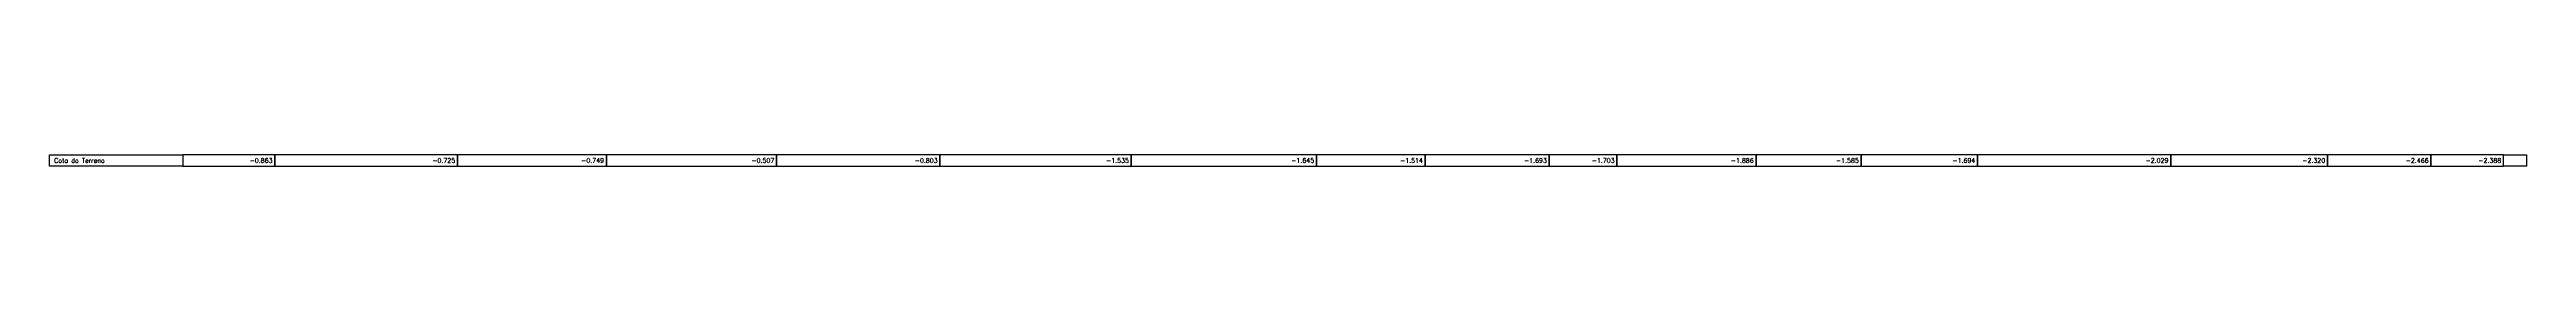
# Model space of a CAD drawing. Extents: x -44 to 14114764, y -20 to 289527804.
# Drawn here: x 359040 to 359578, y 7354018 to 7354021 of the extents above; entities that cross this region are included whole.
import ezdxf
from ezdxf.enums import TextEntityAlignment as Align

# ---------------------------------------------------------------- set-up
doc = ezdxf.new("R2010")
doc.units = 0
doc.layers.add('PS_PERFIL_COTA_LIN', color=7, linetype='Continuous')
doc.layers.add('PS_PERFIL_COTA_TXT', color=5, linetype='Continuous')
doc.styles.add('ROMANS', font='ROMANS.shx', dxfattribs={"height": 2})

msp = doc.modelspace()

# ---------------------------------------------------------------- linework, layer by layer
at = {"layer": 'PS_PERFIL_COTA_LIN', "linetype": 'Continuous'}
for points in [[(359068.682, 7354020.885), (359068.682, 7354018.385), (359039.682, 7354018.385), (359039.682, 7354020.885)], [(359068.682, 7354020.885), (359068.682, 7354018.385), (359088.682, 7354018.385), (359088.682, 7354020.885)], [(359088.682, 7354020.885), (359088.682, 7354018.385), (359128.402, 7354018.385), (359128.402, 7354020.885)], [(359128.402, 7354020.885), (359128.402, 7354018.385), (359160.779, 7354018.385), (359160.779, 7354020.885)], [(359160.779, 7354020.885), (359160.779, 7354018.385), (359197.807, 7354018.385), (359197.807, 7354020.885)], [(359197.807, 7354020.885), (359197.807, 7354018.385), (359233.324, 7354018.385), (359233.324, 7354020.885)], [(359233.324, 7354020.885), (359233.324, 7354018.385), (359274.921, 7354018.385), (359274.921, 7354020.885)], [(359274.921, 7354020.885), (359274.921, 7354018.385), (359315.206, 7354018.385), (359315.206, 7354020.885)], [(359315.206, 7354020.885), (359315.206, 7354018.385), (359338.866, 7354018.385), (359338.866, 7354020.885)], [(359338.866, 7354020.885), (359338.866, 7354018.385), (359365.814, 7354018.385), (359365.814, 7354020.885)], [(359365.814, 7354020.885), (359365.814, 7354018.385), (359380.545, 7354018.385), (359380.545, 7354020.885)], [(359380.545, 7354020.885), (359380.545, 7354018.385), (359410.797, 7354018.385), (359410.797, 7354020.885)], [(359410.797, 7354020.885), (359410.797, 7354018.385), (359433.66, 7354018.385), (359433.66, 7354020.885)], [(359433.66, 7354020.885), (359433.66, 7354018.385), (359458.994, 7354018.385), (359458.994, 7354020.885)], [(359458.994, 7354020.885), (359458.994, 7354018.385), (359500.999, 7354018.385), (359500.999, 7354020.885)], [(359500.999, 7354020.885), (359500.999, 7354018.385), (359535.077, 7354018.385), (359535.077, 7354020.885)], [(359535.077, 7354020.885), (359535.077, 7354018.385), (359557.569, 7354018.385), (359557.569, 7354020.885)], [(359557.569, 7354020.885), (359557.569, 7354018.385), (359573.353, 7354018.385), (359573.353, 7354020.885)], [(359578.353, 7354020.885), (359578.353, 7354018.385), (359573.353, 7354018.385), (359573.353, 7354020.885)]]:
    msp.add_lwpolyline(points, close=True, dxfattribs=at)

# ---------------------------------------------------------------- texts
at = {"layer": 'PS_PERFIL_COTA_TXT', "style": 'ROMANS'}
msp.add_text('Cota do Terreno', height=1, dxfattribs=at).set_placement((359040.682, 7354019.635), align=Align.MIDDLE_LEFT)
for s, p in [('-0.863', (359088.182, 7354019.635)), ('-0.725', (359127.902, 7354019.635)), ('-0.749', (359160.279, 7354019.635)), ('-0.507', (359197.307, 7354019.635)), ('-0.803', (359232.824, 7354019.635)), ('-1.535', (359274.421, 7354019.635)), ('-1.645', (359314.706, 7354019.635)), ('-1.514', (359338.366, 7354019.635)), ('-1.693', (359365.314, 7354019.635)), ('-1.703', (359380.045, 7354019.635)), ('-1.886', (359410.297, 7354019.635)), ('-1.585', (359433.16, 7354019.635)), ('-1.694', (359458.494, 7354019.635)), ('-2.029', (359500.499, 7354019.635)), ('-2.320', (359534.577, 7354019.635)), ('-2.466', (359557.069, 7354019.635)), ('-2.388', (359572.853, 7354019.635))]:
    msp.add_text(s, height=1, dxfattribs=at).set_placement(p, align=Align.MIDDLE_RIGHT)

doc.saveas('drawing.dxf')
